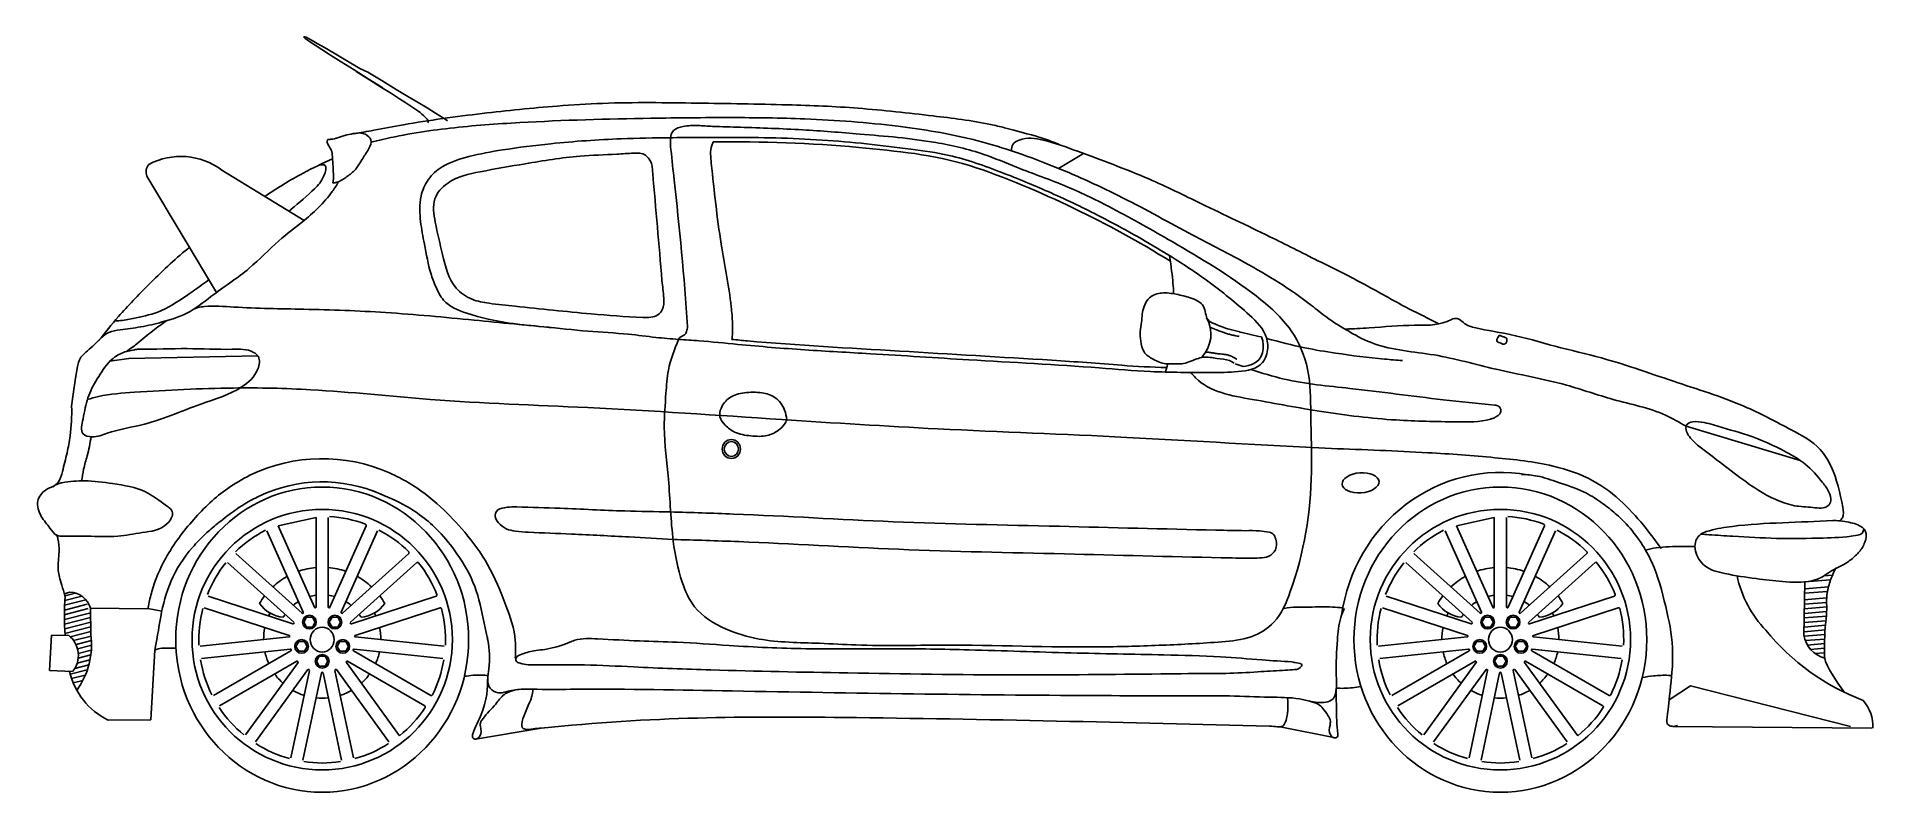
# Model space of a CAD drawing. Header units: metres. Extents: x -0.59 to 3.21, y 0 to 1.57.
import ezdxf

# ---------------------------------------------------------------- set-up
doc = ezdxf.new("R2010")
doc.units = ezdxf.units.M
doc.layers.add('ceco.net 87 peugeot 206', color=7, linetype='Continuous')

msp = doc.modelspace()

# ---------------------------------------------------------------- linework, layer by layer
at = {"layer": 'ceco.net 87 peugeot 206'}
for p, q in [((-0.0375, 1.5654), (-0.038, 1.565)), ((-0.038, 1.565), (-0.038, 1.5645)), ((-0.038, 1.5645), (-0.0373, 1.5635)), ((-0.0363, 1.5652), (-0.0375, 1.5654)), ((-0.0373, 1.5635), (-0.0352, 1.5617)), ((-0.0335, 1.5642), (-0.0363, 1.5652)), ((-0.0352, 1.5617), (-0.0311, 1.5587)), ((-0.0287, 1.5618), (-0.0335, 1.5642)), ((-0.0211, 1.5578), (-0.0287, 1.5618)), ((-0.0311, 1.5587), (-0.0245, 1.5542)), ((-0.0245, 1.5542), (-0.0146, 1.5477)), ((-0.0101, 1.5517), (-0.0211, 1.5578)), ((-0.0146, 1.5477), (-0.001, 1.5389)), ((0.0049, 1.5431), (-0.0101, 1.5517)), ((-0.001, 1.5389), (0.0169, 1.5275)), ((0.0246, 1.5315), (0.0049, 1.5431)), ((0.0169, 1.5275), (0.0396, 1.5132)), ((0.0493, 1.5168), (0.0246, 1.5315)), ((0.0396, 1.5132), (0.066, 1.4966)), ((0.078, 1.4996), (0.0493, 1.5168)), ((0.066, 1.4966), (0.095, 1.4784)), ((0.1255, 1.4593), (0.0704, 1.4935)), ((0.0704, 1.4935), (0.0704, 1.4935)), ((0.0704, 1.4935), (0.0983, 1.476)), ((0.0943, 1.4921), (0.078, 1.4996)), ((0.1255, 1.4732), (0.0943, 1.4921)), ((0.0943, 1.4921), (0.0943, 1.4921)), ((0.0943, 1.4921), (0.0943, 1.4921)), ((0.0943, 1.4921), (0.0943, 1.4921)), ((0.095, 1.4784), (0.1255, 1.4593)), ((0.0983, 1.476), (0.123, 1.4605)), ((0.123, 1.4605), (0.1435, 1.4475)), ((0.1536, 1.4563), (0.1255, 1.4732)), ((0.1435, 1.4475), (0.1602, 1.4369)), ((0.1777, 1.4417), (0.1536, 1.4563)), ((0.1602, 1.4369), (0.1735, 1.4284)), ((0.1735, 1.4284), (0.1839, 1.4216)), ((0.1986, 1.4292), (0.1777, 1.4417)), ((0.1839, 1.4216), (0.1919, 1.4162)), ((0.1919, 1.4162), (0.198, 1.4119)), ((0.198, 1.4119), (0.2028, 1.4083)), ((0.2173, 1.4178), (0.1986, 1.4292)), ((0.2349, 1.4069), (0.2173, 1.4178)), ((0.2028, 1.4083), (0.2067, 1.4052)), ((0.2067, 1.4052), (0.2101, 1.4023)), ((0.2101, 1.4023), (0.213, 1.3996)), ((0.213, 1.3996), (0.2155, 1.397)), ((0.2155, 1.397), (0.2175, 1.3946)), ((0.2175, 1.3946), (0.2189, 1.3924)), ((0.2189, 1.3924), (0.2197, 1.3904)), ((0.2199, 1.3887), (0.2193, 1.3872)), ((0.2197, 1.3904), (0.2199, 1.3887)), ((0.2525, 1.3958), (0.2349, 1.4069)), ((0.2595, 1.3913), (0.2525, 1.3958)), ((1.5263, 1.2926), (1.5781, 1.3235)), ((-0.2192, 1.0354), (-0.3633, 1.2767)), ((-0.0375, 1.1846), (-0.208, 1.2892)), ((-0.4004, 0.8988), (-0.4399, 0.8929)), ((-0.1336, 0.9045), (-0.4004, 0.8988)), ((2.8269, 0.7582), (3.0636, 0.6875)), ((-0.0391, 0.3729), (-0.1144, 0.5419)), ((-0.0127, 0.569), (-0.0912, 0.5523)), ((-0.016, 0.3833), (-0.0912, 0.5523)), ((-0.0127, 0.3839), (-0.0127, 0.569)), ((0.0127, 0.3839), (0.0127, 0.569)), ((0.016, 0.3833), (0.0912, 0.5523)), ((0.0391, 0.3729), (0.1144, 0.5419)), ((2.4029, 0.3729), (2.3276, 0.5419)), ((2.3508, 0.5523), (2.4293, 0.569)), ((2.4261, 0.3833), (2.3508, 0.5523)), ((2.4293, 0.3839), (2.4293, 0.569)), ((2.4547, 0.3839), (2.4547, 0.569)), ((2.458, 0.3833), (2.5332, 0.5523)), ((2.4812, 0.3729), (2.5564, 0.5419)), ((-0.0588, 0.3521), (-0.1963, 0.4759)), ((-0.0418, 0.371), (-0.1793, 0.4948)), ((0.0418, 0.371), (0.1793, 0.4948)), ((0.0588, 0.3521), (0.1963, 0.4759)), ((2.3832, 0.3521), (2.2457, 0.4759)), ((2.4002, 0.371), (2.2627, 0.4948)), ((2.4839, 0.371), (2.6213, 0.4948)), ((2.5008, 0.3521), (2.6383, 0.4759)), ((3.0733, 0.4358), (3.0712, 0.3254)), ((3.122, 0.4258), (3.0729, 0.4217)), ((3.1265, 0.4402), (3.0733, 0.4358)), ((3.1304, 0.45), (3.1127, 0.4485)), ((-0.5229, 0.4144), (-0.5345, 0.4112)), ((-0.5344, 0.3775), (-0.4873, 0.3896)), ((-0.5341, 0.3873), (-0.4897, 0.3987)), ((-0.5337, 0.3972), (-0.4981, 0.4063)), ((-0.5333, 0.407), (-0.5114, 0.4126)), ((-0.3615, 0.3803), (-0.4803, 0.3814)), ((-0.4793, 0.3272), (-0.4803, 0.3814)), ((-0.3613, 0.381), (-0.3323, 0.3749)), ((-0.0683, 0.3251), (-0.2443, 0.3822)), ((-0.0605, 0.3492), (-0.2365, 0.4064)), ((0.0605, 0.3492), (0.2365, 0.4064)), ((0.0683, 0.3251), (0.2443, 0.3822)), ((2.3737, 0.3251), (2.1977, 0.3822)), ((2.3815, 0.3492), (2.2056, 0.4064)), ((2.5025, 0.3492), (2.6785, 0.4064)), ((2.5103, 0.3251), (2.6863, 0.3822)), ((3.119, 0.384), (3.0713, 0.3801)), ((3.1183, 0.3934), (3.0716, 0.3895)), ((3.1183, 0.4029), (3.0719, 0.399)), ((3.1199, 0.4161), (3.0724, 0.4122)), ((-0.5345, 0.3678), (-0.485, 0.3805)), ((-0.5344, 0.358), (-0.4826, 0.3714)), ((-0.5341, 0.3484), (-0.4803, 0.3622)), ((-0.5337, 0.3388), (-0.4797, 0.3526)), ((-0.5331, 0.3292), (-0.4796, 0.3429)), ((-0.1109, 0.3656), (-0.108, 0.3713)), ((-0.0383, 0.3525), (-0.0324, 0.3629)), ((-0.0324, 0.3422), (-0.0383, 0.3525)), ((-0.0324, 0.3629), (-0.0204, 0.3629)), ((-0.0204, 0.3629), (-0.0144, 0.3525)), ((-0.0144, 0.3525), (-0.0204, 0.3422)), ((0.0144, 0.3525), (0.0204, 0.3629)), ((0.0204, 0.3422), (0.0144, 0.3525)), ((0.0204, 0.3629), (0.0324, 0.3629)), ((0.0324, 0.3629), (0.0383, 0.3525)), ((0.0383, 0.3525), (0.0324, 0.3422)), ((2.3311, 0.3656), (2.334, 0.3713)), ((2.4037, 0.3525), (2.4096, 0.3629)), ((2.4096, 0.3422), (2.4037, 0.3525)), ((2.4096, 0.3629), (2.4216, 0.3629)), ((2.4216, 0.3629), (2.4276, 0.3525)), ((2.4276, 0.3525), (2.4216, 0.3422)), ((2.4565, 0.3525), (2.4624, 0.3629)), ((2.4624, 0.3422), (2.4565, 0.3525)), ((2.4624, 0.3629), (2.4744, 0.3629)), ((2.4744, 0.3629), (2.4804, 0.3525)), ((2.4804, 0.3525), (2.4744, 0.3422)), ((3.116, 0.3459), (3.0716, 0.3422)), ((3.1168, 0.3555), (3.0717, 0.3517)), ((3.1176, 0.365), (3.0719, 0.3612)), ((3.1182, 0.3745), (3.0721, 0.3707)), ((-0.5652, 0.2526), (-0.561, 0.3257)), ((-0.561, 0.3257), (-0.5254, 0.3251)), ((-0.5221, 0.3223), (-0.4794, 0.3333)), ((-0.5151, 0.3143), (-0.4789, 0.3237)), ((-0.5102, 0.3059), (-0.4782, 0.3141)), ((-0.507, 0.297), (-0.4774, 0.3046)), ((-0.0687, 0.3218), (-0.2527, 0.3024)), ((-0.0547, 0.3023), (-0.0487, 0.3127)), ((-0.0487, 0.3127), (-0.0367, 0.3127)), ((-0.0367, 0.3127), (-0.0308, 0.3023)), ((-0.0204, 0.3422), (-0.0324, 0.3422)), ((0.0324, 0.3422), (0.0204, 0.3422)), ((0.0308, 0.3023), (0.0367, 0.3127)), ((0.0367, 0.3127), (0.0487, 0.3127)), ((0.0487, 0.3127), (0.0547, 0.3023)), ((0.0687, 0.3218), (0.2527, 0.3024)), ((2.3733, 0.3218), (2.1893, 0.3024)), ((2.3873, 0.3023), (2.3933, 0.3127)), ((2.3933, 0.3127), (2.4053, 0.3127)), ((2.4053, 0.3127), (2.4113, 0.3023)), ((2.4216, 0.3422), (2.4096, 0.3422)), ((2.4744, 0.3422), (2.4624, 0.3422)), ((2.4728, 0.3023), (2.4787, 0.3127)), ((2.4787, 0.3127), (2.4907, 0.3127)), ((2.4907, 0.3127), (2.4967, 0.3023)), ((2.5107, 0.3218), (2.6947, 0.3024)), ((3.1155, 0.3364), (3.0711, 0.3327)), ((3.115, 0.3269), (3.0716, 0.3233)), ((3.1145, 0.3174), (3.0741, 0.3141)), ((3.114, 0.3079), (3.0783, 0.305)), ((-0.5078, 0.2676), (-0.4813, 0.2744)), ((-0.5056, 0.2778), (-0.4796, 0.2845)), ((-0.5055, 0.2876), (-0.4785, 0.2946)), ((-0.3467, 0.2944), (-0.3551, 0.1504)), ((-0.066, 0.2965), (-0.25, 0.2772)), ((-0.065, 0.2933), (-0.2252, 0.2008)), ((-0.0523, 0.2714), (-0.2125, 0.1788)), ((-0.0501, 0.2689), (-0.1588, 0.1192)), ((-0.0487, 0.292), (-0.0547, 0.3023)), ((-0.0367, 0.292), (-0.0487, 0.292)), ((-0.0308, 0.3023), (-0.0367, 0.292)), ((-0.012, 0.2713), (-0.006, 0.2817)), ((-0.006, 0.261), (-0.012, 0.2713)), ((-0.006, 0.2817), (0.006, 0.2817)), ((0.006, 0.2817), (0.012, 0.2713)), ((0.012, 0.2713), (0.006, 0.261)), ((0.0367, 0.292), (0.0308, 0.3023)), ((0.0487, 0.292), (0.0367, 0.292)), ((0.0547, 0.3023), (0.0487, 0.292)), ((0.0501, 0.2689), (0.1603, 0.1171)), ((0.0523, 0.2714), (0.2125, 0.1788)), ((0.065, 0.2933), (0.2252, 0.2008)), ((0.066, 0.2965), (0.25, 0.2772)), ((2.376, 0.2965), (2.192, 0.2772)), ((2.377, 0.2933), (2.2168, 0.2008)), ((2.3897, 0.2714), (2.2295, 0.1788)), ((2.3919, 0.2689), (2.2832, 0.1192)), ((2.3933, 0.292), (2.3873, 0.3023)), ((2.4053, 0.292), (2.3933, 0.292)), ((2.4113, 0.3023), (2.4053, 0.292)), ((2.4301, 0.2713), (2.436, 0.2817)), ((2.436, 0.261), (2.4301, 0.2713)), ((2.436, 0.2817), (2.448, 0.2817)), ((2.448, 0.2817), (2.454, 0.2713)), ((2.454, 0.2713), (2.448, 0.261)), ((2.4787, 0.292), (2.4728, 0.3023)), ((2.4907, 0.292), (2.4787, 0.292)), ((2.4967, 0.3023), (2.4907, 0.292)), ((2.4921, 0.2689), (2.6023, 0.1171)), ((2.4943, 0.2714), (2.6546, 0.1788)), ((2.507, 0.2933), (2.6672, 0.2008)), ((2.508, 0.2965), (2.692, 0.2772)), ((3.1135, 0.2985), (3.0847, 0.2961)), ((3.1131, 0.289), (3.0942, 0.2874)), ((-0.5172, 0.25), (-0.5652, 0.2526)), ((-0.5221, 0.2444), (-0.4869, 0.2535)), ((-0.5193, 0.2354), (-0.491, 0.2427)), ((-0.516, 0.2265), (-0.4962, 0.2316)), ((-0.5127, 0.2566), (-0.4837, 0.264)), ((-0.0295, 0.254), (-0.1383, 0.1043)), ((-0.0265, 0.2526), (-0.065, 0.0716)), ((-0.0017, 0.2473), (-0.0401, 0.0663)), ((0.006, 0.261), (-0.006, 0.261)), ((0.0017, 0.2473), (0.0401, 0.0663)), ((0.0265, 0.2526), (0.065, 0.0716)), ((0.0295, 0.254), (0.1383, 0.1043)), ((2.4125, 0.254), (2.3037, 0.1043)), ((2.4155, 0.2526), (2.377, 0.0716)), ((2.4403, 0.2473), (2.4019, 0.0663)), ((2.448, 0.261), (2.436, 0.261)), ((2.4437, 0.2473), (2.4821, 0.0663)), ((2.4685, 0.2526), (2.507, 0.0716)), ((2.4716, 0.254), (2.5803, 0.1043)), ((2.836, 0.2202), (2.7918, 0.1914)), ((3.1675, 0.1365), (2.836, 0.2202)), ((-0.3551, 0.1504), (-0.4435, 0.1496)), ((0.3175, 0.1099), (0.454, 0.1325)), ((1.9858, 0.1355), (2.1001, 0.1125)), ((2.7995, 0.1365), (3.2122, 0.1328))]:
    msp.add_line(p, q, dxfattribs=at)
for centre, radius in [((0, 0.3162), 0.2698), ((2.442, 0.3162), 0.2698), ((-0.0264, 0.3525), 0.0142), ((0.0264, 0.3525), 0.0142), ((2.4156, 0.3525), 0.0142), ((2.4684, 0.3525), 0.0142), ((-0.0427, 0.3023), 0.0142), ((0.0427, 0.3023), 0.0142), ((2.3993, 0.3023), 0.0142), ((2.4847, 0.3023), 0.0142), ((0, 0.2713), 0.0142), ((2.442, 0.2713), 0.0142)]:
    msp.add_circle(centre, radius, dxfattribs=at)
for centre, radius, start, end in [((-0.3405, 1.2854), 0.0244, 140.9773, 200.9586), ((-0.2928, 1.1758), 0.1416, 53.2021, 118.0838), ((1.7701, 0.9493), 0.0719, 317.9598, 28.7335), ((0, 0.3162), 0.2556, 69.4204, 86.5796), ((2.442, 0.3162), 0.2556, 69.4204, 86.5796), ((0, 0.3162), 0.2556, 117.4204, 134.5796), ((0.089, 0.5533), 0.00241, 336, 69.4204), ((0, 0.3162), 0.2556, 45.4204, 62.5796), ((2.442, 0.3162), 0.2556, 117.4204, 134.5796), ((2.531, 0.5533), 0.00241, 336, 69.4204), ((2.442, 0.3162), 0.2556, 45.4204, 62.5796), ((0.1777, 0.4966), 0.00241, 312, 45.4204), ((2.6197, 0.4966), 0.00241, 312, 45.4204), ((0, 0.3162), 0.2556, 141.4204, 158.5796), ((0, 0.3162), 0.1498, 94.8596, 109.1404), ((0, 0.3162), 0.1498, 70.8596, 85.1404), ((0.1979, 0.4741), 0.00241, 38.5796, 132), ((0, 0.3162), 0.2556, 21.4204, 38.5796), ((2.442, 0.3162), 0.2556, 141.4204, 158.5796), ((2.442, 0.3162), 0.1498, 94.8596, 109.1404), ((2.442, 0.3162), 0.1498, 70.8596, 85.1404), ((2.6399, 0.4741), 0.00241, 38.5796, 132), ((2.442, 0.3162), 0.2556, 21.4204, 38.5796), ((0, 0.3162), 0.1498, 118.8596, 133.1404), ((0, 0.3162), 0.1498, 46.8596, 61.1404), ((2.442, 0.3162), 0.1498, 118.8596, 133.1404), ((2.442, 0.3162), 0.1498, 46.8596, 61.1404), ((3.1587, 0.4959), 0.231, 191.857, 223.9441), ((0.0015, 0.3681), 0.5359, 175.9172, 184.5602), ((-0.5241, 0.3688), 0.0456, 16.1225, 88.5139), ((0, 0.3162), 0.1498, 142.8596, 150), ((-0.075, 0.4292), 0.0667, 214.8058, 265.1942), ((0, 0.3162), 0.093, 121.8421, 130.1579), ((0, 0.3162), 0.093, 97.8421, 106.1579), ((-0.0144, 0.3839), 0.0017, 204, 0), ((0, 0.3162), 0.093, 73.8421, 82.1579), ((0.0144, 0.3839), 0.0017, 180, 336), ((0, 0.3162), 0.093, 49.8421, 58.1579), ((0.075, 0.4292), 0.0667, 274.8058, 325.1942), ((0, 0.3162), 0.1498, 30, 37.1404), ((0.2357, 0.4087), 0.00241, 288, 21.4204), ((0.245, 0.38), 0.00241, 14.5796, 108), ((2.442, 0.3162), 0.1498, 142.8596, 150), ((2.367, 0.4292), 0.0667, 214.8058, 265.1942), ((2.442, 0.3162), 0.093, 121.8421, 130.1579), ((2.442, 0.3162), 0.093, 97.8421, 106.1579), ((2.4276, 0.3839), 0.0017, 204, 0), ((2.442, 0.3162), 0.093, 73.8421, 82.1579), ((2.4564, 0.3839), 0.0017, 180, 336), ((2.442, 0.3162), 0.093, 49.8421, 58.1579), ((2.517, 0.4292), 0.0667, 274.8058, 325.1942), ((2.442, 0.3162), 0.1498, 30, 37.1404), ((2.6777, 0.4087), 0.00241, 288, 21.4204), ((2.6871, 0.38), 0.00241, 14.5796, 108), ((0, 0.3162), 0.2556, 165.4204, 182.5796), ((0, 0.3162), 0.1214, 152.9962, 156), ((0, 0.3162), 0.093, 145.8421, 150), ((-0.06, 0.3508), 0.0017, 252, 48), ((-0.0407, 0.3722), 0.0017, 228, 24), ((0.0407, 0.3722), 0.0017, 156, 312), ((0.06, 0.3508), 0.0017, 132, 288), ((0, 0.3162), 0.093, 30, 34.1579), ((0, 0.3162), 0.1214, 24, 27.0038), ((0, 0.3162), 0.2556, 357.4204, 14.5796), ((2.442, 0.3162), 0.2556, 165.4204, 182.5796), ((2.442, 0.3162), 0.1214, 152.9962, 156), ((2.442, 0.3162), 0.093, 145.8421, 150), ((2.382, 0.3508), 0.0017, 252, 48), ((2.4013, 0.3722), 0.0017, 228, 24), ((2.4827, 0.3722), 0.0017, 156, 312), ((2.502, 0.3508), 0.0017, 132, 288), ((2.442, 0.3162), 0.093, 30, 34.1579), ((2.442, 0.3162), 0.1214, 24, 27.0038), ((2.442, 0.3162), 0.2556, 357.4204, 14.5796), ((-0.5583, 0.2835), 0.053, 320.807, 51.618), ((-0.6435, 0.3069), 0.1655, 324.6416, 7.0402), ((0, 0.3162), 0.1214, 168, 180), ((-0.0689, 0.3235), 0.0017, 276, 72), ((0.0689, 0.3235), 0.0017, 108, 264), ((0, 0.3162), 0.1214, 0, 12), ((2.442, 0.3162), 0.1214, 168, 180), ((2.3731, 0.3235), 0.0017, 276, 72), ((2.5109, 0.3235), 0.0017, 108, 264), ((2.442, 0.3162), 0.1214, 0, 12), ((3.1276, 0.3336), 0.057, 188.2131, 257.0232), ((0, 0.3162), 0.2556, 189.4204, 206.5796), ((0, 0.3162), 0.1214, 192, 204), ((-0.0659, 0.2948), 0.0017, 300, 96), ((-0.0515, 0.2699), 0.0017, 324, 120), ((0.0515, 0.2699), 0.0017, 60, 216), ((0.0659, 0.2948), 0.0017, 84, 240), ((0, 0.3162), 0.1214, 336, 348), ((0, 0.3162), 0.2556, 333.4204, 350.5796), ((2.442, 0.3162), 0.2556, 189.4204, 206.5796), ((2.442, 0.3162), 0.1214, 192, 204), ((2.3762, 0.2948), 0.0017, 300, 96), ((2.3906, 0.2699), 0.0017, 324, 120), ((2.4935, 0.2699), 0.0017, 60, 216), ((2.5079, 0.2948), 0.0017, 84, 240), ((2.442, 0.3162), 0.1214, 336, 348), ((2.442, 0.3162), 0.2556, 333.4204, 350.5796), ((-0.3786, 0.2833), 0.1486, 192.7746, 244.108), ((0, 0.3162), 0.1214, 216, 228), ((-0.0282, 0.253), 0.0017, 348, 144), ((0, 0.247), 0.0017, 12, 168), ((0.0282, 0.253), 0.0017, 36, 192), ((0, 0.3162), 0.1214, 312, 324), ((2.442, 0.3162), 0.1214, 216, 228), ((2.4138, 0.253), 0.0017, 348, 144), ((2.442, 0.247), 0.0017, 12, 168), ((2.4702, 0.253), 0.0017, 36, 192), ((2.442, 0.3162), 0.1214, 312, 324), ((0, 0.3162), 0.1214, 240, 252), ((0, 0.3162), 0.1214, 264, 276), ((0, 0.3162), 0.1214, 288, 300), ((0.2264, 0.2029), 0.00241, 240, 333.4204), ((2.442, 0.3162), 0.1214, 240, 252), ((2.442, 0.3162), 0.1214, 264, 276), ((2.442, 0.3162), 0.1214, 288, 300), ((2.6685, 0.2029), 0.00241, 240, 333.4204), ((0, 0.3162), 0.2556, 213.4204, 230.5796), ((0, 0.3162), 0.2556, 308.8462, 326.5796), ((0.2113, 0.1768), 0.00241, 326.5796, 60), ((0.2113, 0.1768), 0.00241, 326.5796, 60), ((2.442, 0.3162), 0.2556, 213.4204, 230.5796), ((2.442, 0.3162), 0.2556, 308.8462, 326.5796), ((2.6533, 0.1768), 0.00241, 326.5796, 60), ((2.6533, 0.1768), 0.00241, 326.5796, 60), ((0, 0.3162), 0.2556, 237.4204, 254.5796), ((0, 0.3162), 0.2556, 285.4204, 302.5796), ((2.442, 0.3162), 0.2556, 237.4204, 254.5796), ((2.442, 0.3162), 0.2556, 285.4204, 302.5796), ((0, 0.3162), 0.2556, 261.4204, 278.5796), ((2.442, 0.3162), 0.2556, 261.4204, 278.5796)]:
    msp.add_arc(centre, radius, start, end, dxfattribs=at)
for centre, major_axis in [((0.8481, 0.7112), (0, 0.0197)), ((0.8481, 0.7112), (0, 0.0153)), ((0, 0.3162), (0, 0.3162)), ((2.442, 0.3162), (0, 0.3162)), ((0, 0.3162), (0, 0.0258)), ((2.442, 0.3162), (0, 0.0258))]:
    msp.add_ellipse(centre, major_axis=major_axis, ratio=0.959877, dxfattribs=at)
for centre, major_axis, start_param, end_param in [((0, 0.3162), (0, 0.3749), 5.884099, 6.713037), ((0, 0.3162), (0, 0.327), 5.884099, 6.713037), ((2.442, 0.3162), (0, 0.3466), 6.112815, 7.708258)]:
    msp.add_ellipse(centre, major_axis=major_axis, ratio=0.959877, start_param=start_param, end_param=end_param, dxfattribs=at)
at = {"layer": 'ceco.net 87 peugeot 206', "extrusion": (0, 0, -1)}
for centre, major_axis, ratio, start_param, end_param in [((2.1522, 0.6411), (0.0382, 0.0029), 0.542482, 0.0043681947249943, 6.28755350190458), ((3.4094, 0.7014), (0.3259, 0.4518), 0.923302, 2.897776, 3.38541), ((3.0965, 0.1238), (0.113, 0.0397), 0.824774, -0.313864, 0.313864)]:
    msp.add_ellipse(centre, major_axis=major_axis, ratio=ratio, start_param=start_param, end_param=end_param, dxfattribs=at)
at = {"layer": 'ceco.net 87 peugeot 206'}
for points, knots in [([(0.0656, 1.3642), (0.0793, 1.3666), (0.1136, 1.3726), (0.2018, 1.3897), (0.3286, 1.4069), (0.4665, 1.4208), (0.6151, 1.4303), (0.7745, 1.4278), (0.9511, 1.4254), (1.1143, 1.4189), (1.2543, 1.4026), (1.3559, 1.3909), (1.4046, 1.3792), (1.4142, 1.3768)], [0, 0, 0, 0, 0.03388, 0.084444, 0.218048, 0.344664, 0.42105, 0.579932, 0.731759, 0.850568, 0.976761, 1.074341, 1.098331, 1.098331, 1.098331, 1.098331]), ([(2.1236, 0.9576), (2.0911, 0.9752), (2.0295, 1.0289), (1.9222, 1.094), (1.7854, 1.1636), (1.6551, 1.2363), (1.5317, 1.2919), (1.4309, 1.3293), (1.3252, 1.3607), (1.182, 1.3836), (1.0137, 1.3967), (0.8427, 1.3983), (0.6457, 1.3966), (0.4518, 1.3912), (0.266, 1.378), (0.1631, 1.362), (0.1093, 1.349), (0.1013, 1.347)], [0, 0, 0, 0, 0.06274, 0.195085, 0.300258, 0.432964, 0.554203, 0.6265, 0.693156, 0.820888, 0.977767, 1.103117, 1.236477, 1.456752, 1.574411, 1.689139, 1.708898, 1.708898, 1.708898, 1.708898]), ([(0.7387, 0.9384), (0.7302, 0.9174), (0.7159, 0.8814), (0.7122, 0.8191), (0.706, 0.7438), (0.7205, 0.6418), (0.7229, 0.5337), (0.7408, 0.4444), (0.7711, 0.3738), (0.8337, 0.3361), (0.9221, 0.3099), (1.0145, 0.3104), (1.1408, 0.3023), (1.3361, 0.3077), (1.5478, 0.2982), (1.7409, 0.3043), (1.8442, 0.3095), (1.9241, 0.3173), (1.9812, 0.3513), (2.0315, 0.4725), (2.0553, 0.6199), (2.0481, 0.7748), (2.049, 0.8756), (2.0106, 0.9655), (1.9094, 1.0538), (1.7807, 1.1305), (1.6494, 1.2049), (1.5423, 1.2578), (1.4513, 1.2891), (1.3628, 1.3272), (1.2537, 1.3522), (1.1273, 1.3627), (0.9923, 1.3737), (0.8904, 1.3771), (0.8283, 1.379), (0.8091, 1.3796)], [0.001641, 0.001641, 0.001641, 0.001641, 0.05437, 0.091598, 0.14648, 0.230352, 0.330725, 0.39821, 0.442961, 0.506097, 0.56469, 0.666423, 0.728208, 0.872874, 1.14036, 1.24327, 1.342181, 1.392241, 1.43716, 1.493607, 1.690089, 1.783283, 1.855582, 1.923075, 2.004533, 2.170821, 2.284321, 2.367672, 2.458367, 2.516957, 2.600128, 2.728425, 2.825072, 2.929399, 2.976055, 2.976055, 2.976055, 2.976055]), ([(0.8091, 1.3796), (0.7989, 1.3803), (0.7785, 1.3817), (0.7517, 1.3815), (0.719, 1.3716), (0.7238, 1.3206), (0.7379, 1.1946), (0.7506, 1.0672), (0.7572, 0.9652)], [0, 0, 0, 0, 0.0247277, 0.0494555, 0.0672845, 0.0977116, 0.1473482, 0.3840714, 0.3840714, 0.3840714, 0.3840714]), ([(1.4142, 1.3768), (1.4705, 1.3621), (1.4933, 1.3559), (1.5153, 1.3471), (1.5267, 1.3426)], [1.13606968, 1.13606968, 1.13606968, 1.13606968, 1.1637912, 1.19332612, 1.19332612, 1.19332612, 1.19332612]), ([(0.0321, 1.3559), (0.0278, 1.3546), (0.0213, 1.3527), (0.0072, 1.3528), (0.0135, 1.3388), (0.02, 1.3301), (0.0217, 1.3144), (0.0223, 1.2982), (0.0233, 1.2803), (0.0239, 1.2683), (0.0221, 1.2623)], [0, 0, 0, 0, 0.01161723, 0.01742583, 0.02725678, 0.0350271, 0.04587826, 0.06201616, 0.07328065, 0.0882351, 0.0882351, 0.0882351, 0.0882351]), ([(0.0299, 1.3552), (0.0408, 1.3592), (0.0604, 1.3649), (0.0871, 1.3676), (0.1049, 1.3518), (0.0961, 1.3309), (0.0827, 1.3124), (0.0701, 1.2884), (0.0496, 1.2745), (0.0348, 1.2638), (0.025, 1.2626), (0.0221, 1.2623)], [0, 0, 0, 0, 0.0292874, 0.0498246, 0.0627071, 0.0767857, 0.095733, 0.1194233, 0.138101, 0.1548845, 0.1619796, 0.1619796, 0.1619796, 0.1619796]), ([(0.722, 1.3561), (0.688, 1.3557), (0.6052, 1.3546), (0.4891, 1.3463), (0.3832, 1.3331), (0.3075, 1.3194), (0.2532, 1.3022), (0.2188, 1.273), (0.2003, 1.2298), (0.2029, 1.1825), (0.2123, 1.1337), (0.2225, 1.0787), (0.2345, 1.0494), (0.2533, 1.0096), (0.3125, 0.9867), (0.3809, 0.9712), (0.466, 0.9642), (0.5481, 0.9546), (0.626, 0.9508), (0.6884, 0.9424), (0.7231, 0.9395), (0.7387, 0.9382)], [0, 0, 0, 0, 0.082607, 0.201194, 0.283026, 0.34105, 0.389878, 0.421775, 0.449559, 0.490237, 0.528159, 0.575076, 0.603434, 0.627668, 0.671191, 0.744163, 0.802628, 0.877157, 0.945523, 0.991917, 1.029985, 1.029985, 1.029985, 1.029985]), ([(0.71, 1.356), (0.7546, 1.3565), (0.8634, 1.3577), (1.0339, 1.3543), (1.1855, 1.3376), (1.3112, 1.3201), (1.4055, 1.2861), (1.5079, 1.2441), (1.6185, 1.1915), (1.7272, 1.131), (1.8319, 1.0641), (1.9031, 1.0065), (1.9538, 0.96), (1.9626, 0.9195), (1.9492, 0.8788), (1.8957, 0.8698), (1.8199, 0.8698), (1.7224, 0.8697), (1.5563, 0.8843), (1.3624, 0.8941), (1.1591, 0.9076), (0.9994, 0.9161), (0.8809, 0.9257), (0.7938, 0.9347), (0.7527, 0.9375), (0.7387, 0.9384)], [0, 0, 0, 0, 0.10843, 0.264559, 0.414046, 0.479029, 0.57221, 0.655351, 0.746715, 0.867409, 0.955203, 1.043569, 1.090058, 1.11235, 1.137253, 1.180615, 1.227312, 1.327965, 1.414218, 1.633397, 1.799241, 1.909534, 2.022184, 2.088078, 2.122232, 2.122232, 2.122232, 2.122232]), ([(0.8105, 1.3477), (0.8093, 1.3451), (0.8035, 1.3315), (0.8114, 1.2564), (0.8225, 1.1487), (0.8452, 1.0382), (0.8506, 0.9762), (0.8509, 0.9535), (0.8497, 0.9425), (0.8493, 0.9382)], [0.0020031, 0.0020031, 0.0020031, 0.0020031, 0.008562, 0.0366865, 0.1680277, 0.2704138, 0.2974854, 0.3132225, 0.3233229, 0.3233229, 0.3233229, 0.3233229]), ([(0.8105, 1.3477), (0.9113, 1.3479), (1.0119, 1.3458), (1.1895, 1.3283), (1.2675, 1.3219), (1.4152, 1.2751), (1.4876, 1.2436), (1.6267, 1.177), (1.6934, 1.1406), (1.758, 1.1002)], [0.0814335, 0.0814335, 0.0814335, 0.0814335, 0.3266915, 0.3266915, 0.5165101, 0.5165101, 0.7063287, 0.7063287, 0.8899649, 0.8899649, 0.8899649, 0.8899649]), ([(1.4285, 1.329), (1.4287, 1.3339), (1.4298, 1.3442), (1.4557, 1.3582), (1.5033, 1.3515), (1.5914, 1.3182), (1.7026, 1.2781), (1.8332, 1.2137), (1.9505, 1.1583), (2.0671, 1.0997), (2.166, 1.0507), (2.2402, 1.007), (2.2883, 0.984), (2.307, 0.9743), (2.3143, 0.9704)], [0.0029383, 0.0029383, 0.0029383, 0.0029383, 0.0135032, 0.0265755, 0.0664685, 0.127257, 0.2550065, 0.3518371, 0.4783793, 0.5681223, 0.6664998, 0.744351, 0.775166, 0.7951163, 0.7951163, 0.7951163, 0.7951163]), ([(0.0216, 1.3123), (0.0011, 1.303), (-0.0476, 1.2806), (-0.093, 1.2518), (-0.1191, 1.2347)], [0.0047857, 0.0047857, 0.0047857, 0.0047857, 0.059248, 0.1340569, 0.1340569, 0.1340569, 0.1340569]), ([(-0.007, 1.2998), (-0.0018, 1.3003), (0.0116, 1.3016), (0.0027, 1.2696), (-0.0214, 1.2435), (-0.0491, 1.2206), (-0.0673, 1.2052), (-0.0689, 1.2038)], [0, 0, 0, 0, 0.0105039, 0.0271535, 0.0533067, 0.1046636, 0.1096405, 0.1096405, 0.1096405, 0.1096405]), ([(0.7043, 1.0605), (0.7057, 1.0479), (0.7082, 1.0298), (0.7085, 1.0017), (0.692, 0.983), (0.6371, 0.9845), (0.5419, 0.992), (0.4342, 1.0035), (0.3519, 1.0116), (0.3089, 1.0193), (0.2648, 1.0486), (0.2499, 1.1134), (0.2353, 1.1729), (0.2261, 1.2295), (0.2663, 1.2733), (0.3355, 1.2875), (0.4273, 1.3035), (0.5214, 1.319), (0.5974, 1.3209), (0.6414, 1.3243), (0.6671, 1.3249), (0.6812, 1.3078), (0.6846, 1.3012), (0.685, 1.2847), (0.685, 1.2827)], [0.1664206, 0.1664206, 0.1664206, 0.1664206, 0.1972421, 0.2160763, 0.2270051, 0.2525258, 0.3396768, 0.4678605, 0.5120192, 0.5411981, 0.5734237, 0.6323949, 0.685773, 0.7231333, 0.7559992, 0.8143371, 0.8910324, 0.9836786, 1.0455338, 1.0740268, 1.0938017, 1.1029926, 1.1217405, 1.1244822, 1.1244822, 1.1244822, 1.1244822]), ([(-0.5193, 0.8), (-0.5082, 0.8898), (-0.4975, 0.9071), (-0.471, 0.9261), (-0.448, 0.954), (-0.4122, 0.9594), (-0.3751, 0.9635), (-0.3263, 0.9751), (-0.2723, 0.9926), (-0.2171, 1.0391), (-0.151, 1.0811), (-0.0963, 1.1398), (-0.0337, 1.1859), (0.0096, 1.2263), (0.03, 1.2581), (0.0344, 1.265)], [0.2026405, 0.2026405, 0.2026405, 0.2026405, 0.2192984, 0.2499382, 0.2807062, 0.3006006, 0.3350786, 0.3723935, 0.4221231, 0.4704541, 0.543135, 0.6100879, 0.6597103, 0.7297642, 0.749047, 0.749047, 0.749047, 0.749047]), ([(-0.275, 1.129), (-0.2763, 1.128), (-0.3061, 1.1043), (-0.3556, 1.0564), (-0.4175, 0.9929), (-0.4498, 0.9521), (-0.4633, 0.9351)], [0.2847058, 0.2847058, 0.2847058, 0.2847058, 0.2884711, 0.3762076, 0.4480715, 0.4995712, 0.4995712, 0.4995712, 0.4995712]), ([(1.7564, 1.1114), (1.7597, 1.0881), (1.763, 1.0642), (1.7644, 1.0402), (1.7648, 1.0332)], [0, 0, 0, 0, 0.03967992, 0.05613221, 0.05613221, 0.05613221, 0.05613221]), ([(-0.235, 1.062), (-0.2502, 1.0505), (-0.2843, 1.0262), (-0.335, 0.9931), (-0.3846, 0.9832), (-0.4143, 0.9771), (-0.4268, 0.9769), (-0.4295, 0.977)], [0.2838557, 0.2838557, 0.2838557, 0.2838557, 0.3295157, 0.3841535, 0.4273104, 0.4511192, 0.4575988, 0.4575988, 0.4575988, 0.4575988]), ([(1.6983, 0.9738), (1.699, 0.9849), (1.7003, 1.0032), (1.7144, 1.0283), (1.7413, 1.0369), (1.7703, 1.0319), (1.7996, 1.0256), (1.8268, 1.0136), (1.831, 0.9926), (1.8343, 0.9765), (1.8554, 0.9683), (1.8768, 0.9594), (1.8947, 0.9556), (1.9024, 0.9539)], [0, 0, 0, 0, 0.0316693, 0.0523733, 0.0793088, 0.1098189, 0.1394417, 0.172123, 0.1866697, 0.1995705, 0.2166966, 0.2480089, 0.2711833, 0.2711833, 0.2711833, 0.2711833]), ([(0.4798, 0.9623), (0.4248, 0.9676), (0.3087, 0.9787), (0.1364, 0.9955), (-0.03, 1.0012), (-0.1549, 1.0025), (-0.2283, 1.0086), (-0.2555, 1.005), (-0.2623, 1.0028), (-0.2645, 1.0019)], [0, 0, 0, 0, 0.1342654, 0.2833854, 0.4206668, 0.5385535, 0.5873532, 0.5989191, 0.6047132, 0.6047132, 0.6047132, 0.6047132]), ([(-0.3227, 0.9769), (-0.3322, 0.9701), (-0.3532, 0.9551), (-0.3796, 0.9322), (-0.3983, 0.9185), (-0.4057, 0.9132)], [0.00498674, 0.00498674, 0.00498674, 0.00498674, 0.03283304, 0.06684815, 0.08846244, 0.08846244, 0.08846244, 0.08846244]), ([(0.738, 0.9365), (0.7387, 0.9386), (0.7412, 0.9441), (0.7509, 0.9458), (0.7561, 0.9552), (0.7571, 0.9616), (0.7572, 0.9652)], [0.0027113, 0.0027113, 0.0027113, 0.0027113, 0.00779389, 0.01689477, 0.02326632, 0.03175006, 0.03175006, 0.03175006, 0.03175006]), ([(1.6983, 0.9738), (1.6971, 0.9675), (1.6949, 0.9546), (1.6961, 0.9338), (1.7011, 0.91), (1.7234, 0.8957), (1.7454, 0.8864), (1.7657, 0.8885), (1.7818, 0.887), (1.7973, 0.8916), (1.8115, 0.8976), (1.8309, 0.904), (1.8536, 0.8976), (1.8764, 0.8977), (1.8871, 0.8909), (1.8902, 0.8889)], [0, 0, 0, 0, 0.0184073, 0.0375167, 0.0602951, 0.0844344, 0.1118974, 0.1301367, 0.1449018, 0.1600695, 0.1776541, 0.1911366, 0.2199163, 0.2463312, 0.2572116, 0.2572116, 0.2572116, 0.2572116]), ([(1.8406, 0.9634), (1.8409, 0.9633), (1.8412, 0.9632), (1.8426, 0.9625), (1.8437, 0.9621), (1.8453, 0.9614), (1.8458, 0.9612), (1.8467, 0.9609), (1.8471, 0.9607), (1.8479, 0.9604), (1.8483, 0.9602), (1.8495, 0.9597), (1.8503, 0.9594), (1.8527, 0.9585), (1.8543, 0.9579), (1.859, 0.956), (1.8621, 0.9548), (1.8675, 0.9528), (1.8698, 0.952), (1.8736, 0.9508), (1.875, 0.9503), (1.8778, 0.9495), (1.8791, 0.9492), (1.8816, 0.9485), (1.8829, 0.9481), (1.8868, 0.9472), (1.8893, 0.9466), (1.8947, 0.9454), (1.8975, 0.9448), (1.9003, 0.9442)], [0.21111192, 0.21111192, 0.21111192, 0.21111192, 0.21181748, 0.21181748, 0.21496316, 0.21496316, 0.21646962, 0.21646962, 0.21769765, 0.21769765, 0.21892569, 0.21892569, 0.22138176, 0.22138176, 0.22629389, 0.22629389, 0.23611817, 0.23611817, 0.24321368, 0.24321368, 0.24754947, 0.24754947, 0.25135008, 0.25135008, 0.25515069, 0.25515069, 0.26275191, 0.26275191, 0.27118332, 0.27118332, 0.27118332, 0.27118332]), ([(3.1517, 0.5908), (3.1457, 0.6197), (3.137, 0.6625), (3.1009, 0.7215), (3.0353, 0.7555), (2.9402, 0.8073), (2.8052, 0.8486), (2.6741, 0.8965), (2.5559, 0.9227), (2.4701, 0.9491), (2.4056, 0.958), (2.3686, 0.9679), (2.3526, 0.9865), (2.3158, 0.9655), (2.2558, 0.9698), (2.1848, 0.9625), (2.1373, 0.9603), (2.121, 0.9596)], [0, 0, 0, 0, 0.0684593, 0.1012313, 0.1591526, 0.2412368, 0.3640021, 0.4987977, 0.5791386, 0.6574309, 0.7153668, 0.7380889, 0.7486351, 0.7680872, 0.8233096, 0.8993854, 0.939112, 0.939112, 0.939112, 0.939112]), ([(2.8269, 0.7582), (2.813, 0.7665), (2.7661, 0.7938), (2.6788, 0.81), (2.5645, 0.8515), (2.4381, 0.8722), (2.3072, 0.9108), (2.2008, 0.9163), (2.1425, 0.9459), (2.1241, 0.9575), (2.121, 0.9596)], [0.0058123, 0.0058123, 0.0058123, 0.0058123, 0.0445156, 0.1360801, 0.2181084, 0.3388695, 0.4455689, 0.549084, 0.5925664, 0.6014621, 0.6014621, 0.6014621, 0.6014621]), ([(-0.3803, 0.9179), (-0.3467, 0.9178), (-0.2817, 0.9208), (-0.2035, 0.9163), (-0.151, 0.9194), (-0.1273, 0.9007), (-0.1338, 0.8658), (-0.1767, 0.8277), (-0.2653, 0.8019), (-0.3552, 0.7615), (-0.4343, 0.7501), (-0.4713, 0.7335), (-0.5035, 0.7411), (-0.4933, 0.7806), (-0.4887, 0.817), (-0.4661, 0.8576), (-0.447, 0.8874), (-0.4245, 0.9068), (-0.4066, 0.9138), (-0.3905, 0.9161), (-0.3832, 0.9179), (-0.3803, 0.9179)], [0, 0, 0, 0, 0.1006808, 0.1939959, 0.2386173, 0.2516628, 0.2762246, 0.3248461, 0.4162559, 0.5482451, 0.6188224, 0.6515806, 0.6709907, 0.700428, 0.7432718, 0.7860694, 0.8307322, 0.8464489, 0.8728914, 0.8866173, 0.8952985, 0.8952985, 0.8952985, 0.8952985]), ([(1.7501, 0.8798), (1.7191, 0.8807), (1.688, 0.8823), (1.6091, 0.8884), (1.5609, 0.8921), (1.4073, 0.9017), (1.302, 0.9076), (1.0916, 0.9206), (0.9863, 0.9257), (0.8708, 0.9362), (0.86, 0.9372), (0.8493, 0.9382)], [1.3014433, 1.3014433, 1.3014433, 1.3014433, 1.3768429, 1.3768429, 1.4943147, 1.4943147, 1.7505419, 1.7505419, 2.0067691, 2.0067691, 2.032994, 2.032994, 2.032994, 2.032994]), ([(1.947, 0.9433), (1.9552, 0.9221), (1.9499, 0.8962), (1.9236, 0.8848), (1.9163, 0.883), (1.9086, 0.8818)], [1.09149085, 1.09149085, 1.09149085, 1.09149085, 1.15337604, 1.15337604, 1.17246805, 1.17246805, 1.17246805, 1.17246805]), ([(1.9574, 0.9403), (1.9838, 0.9333), (2.0309, 0.9209), (2.1127, 0.9075), (2.1802, 0.899), (2.2268, 0.8953), (2.2393, 0.8943)], [0.0023467, 0.0023467, 0.0023467, 0.0023467, 0.0686168, 0.1203147, 0.2034476, 0.233899, 0.233899, 0.233899, 0.233899]), ([(2.4345, 0.9355), (2.4362, 0.9322), (2.4427, 0.9315), (2.4491, 0.9273), (2.4519, 0.9294), (2.4548, 0.9307), (2.455, 0.9351), (2.456, 0.9407), (2.4499, 0.9431), (2.4453, 0.9446), (2.4389, 0.9476), (2.4375, 0.9429), (2.4356, 0.9404), (2.4349, 0.9385), (2.4344, 0.9368), (2.4343, 0.9359), (2.4345, 0.9355)], [0, 0, 0, 0, 0.01104914, 0.01733658, 0.01949992, 0.0207353, 0.02669154, 0.03018667, 0.0358441, 0.04208958, 0.04733893, 0.05191555, 0.05351608, 0.05664671, 0.05752234, 0.05879912, 0.05879912, 0.05879912, 0.05879912]), ([(1.8315, 0.9118), (1.8341, 0.9118), (1.8366, 0.9116), (1.8416, 0.911), (1.844, 0.9106), (1.8488, 0.9098), (1.851, 0.9094), (1.8539, 0.909), (1.8546, 0.9089), (1.8557, 0.9087), (1.8562, 0.9087), (1.8571, 0.9086), (1.8576, 0.9085), (1.8591, 0.9084), (1.8601, 0.9083), (1.8633, 0.908), (1.8654, 0.9078), (1.8699, 0.9072), (1.8723, 0.9069), (1.8771, 0.906), (1.8795, 0.9054), (1.8827, 0.9042), (1.8833, 0.904), (1.8844, 0.9035), (1.8849, 0.9033), (1.8859, 0.9029), (1.8863, 0.9027), (1.8877, 0.902), (1.8886, 0.9015), (1.8912, 0.9001), (1.8929, 0.899), (1.8948, 0.8978), (1.8952, 0.8975), (1.8956, 0.8973)], [0.19671608, 0.19671608, 0.19671608, 0.19671608, 0.2032446, 0.2032446, 0.21013964, 0.21013964, 0.21703467, 0.21703467, 0.21920823, 0.21920823, 0.2207704, 0.2207704, 0.22233257, 0.22233257, 0.2254569, 0.2254569, 0.23170557, 0.23170557, 0.23795424, 0.23795424, 0.24420291, 0.24420291, 0.24581613, 0.24581613, 0.24702638, 0.24702638, 0.24823663, 0.24823663, 0.25065714, 0.25065714, 0.25587433, 0.25587433, 0.25721157, 0.25721157, 0.25721157, 0.25721157]), ([(2.4306, 0.8023), (2.3947, 0.8058), (2.2944, 0.8156), (2.1493, 0.8361), (2.0146, 0.8479), (1.9477, 0.8686), (1.9251, 0.8762)], [0.0055861, 0.0055861, 0.0055861, 0.0055861, 0.0930272, 0.2504083, 0.362235, 0.4198338, 0.4198338, 0.4198338, 0.4198338]), ([(2.7751, 0.5053), (2.7649, 0.5191), (2.7407, 0.552), (2.6962, 0.6022), (2.6329, 0.6514), (2.5406, 0.682), (2.425, 0.6945), (2.2717, 0.7059), (2.017, 0.714), (1.6788, 0.7371), (1.2987, 0.7501), (0.9264, 0.7737), (0.5759, 0.7981), (0.25, 0.8081), (0.006, 0.8353), (-0.199, 0.8396), (-0.3455, 0.8318), (-0.4473, 0.8249), (-0.4792, 0.816), (-0.4869, 0.8137)], [0, 0, 0, 0, 0.040473, 0.09676, 0.159229, 0.22996, 0.328711, 0.441449, 0.603548, 0.947988, 1.26533, 1.527909, 1.854542, 2.11917, 2.320185, 2.4506, 2.616813, 2.677591, 2.697114, 2.697114, 2.697114, 2.697114]), ([(1.8004, 0.8699), (1.8036, 0.8659), (1.8346, 0.8297), (1.9377, 0.813), (2.0733, 0.7866), (2.2161, 0.7695), (2.3322, 0.7677), (2.4011, 0.7667), (2.4257, 0.7745), (2.4277, 0.7752)], [0.0062226, 0.0062226, 0.0062226, 0.0062226, 0.0181756, 0.1194494, 0.2373778, 0.3634582, 0.464687, 0.522253, 0.5274199, 0.5274199, 0.5274199, 0.5274199]), ([(-0.558, 0.6327), (-0.5537, 0.636), (-0.5434, 0.6437), (-0.537, 0.6706), (-0.5289, 0.7016), (-0.5199, 0.7468), (-0.5189, 0.7793), (-0.5193, 0.8)], [0, 0, 0, 0, 0.012544, 0.0302863, 0.0613244, 0.0889659, 0.137167, 0.137167, 0.137167, 0.137167]), ([(0.963, 0.7717), (0.962, 0.7786), (0.9589, 0.7961), (0.9413, 0.8201), (0.909, 0.8296), (0.8766, 0.8291), (0.8439, 0.8212), (0.8265, 0.7998), (0.8218, 0.7761), (0.8361, 0.759), (0.8569, 0.7424), (0.8884, 0.738), (0.9202, 0.736), (0.9439, 0.7477), (0.9578, 0.7598), (0.9616, 0.7685), (0.9628, 0.7717)], [0.0029515, 0.0029515, 0.0029515, 0.0029515, 0.019154, 0.0444826, 0.0681378, 0.0976968, 0.1236411, 0.1463362, 0.1597179, 0.175797, 0.195239, 0.223046, 0.2508018, 0.2713177, 0.2853942, 0.2934528, 0.2934528, 0.2934528, 0.2934528]), ([(2.4277, 0.7752), (2.4301, 0.7764), (2.4355, 0.7794), (2.4434, 0.785), (2.4435, 0.7945), (2.4384, 0.8008), (2.4336, 0.802), (2.4306, 0.8023)], [0.00651883, 0.00651883, 0.00651883, 0.00651883, 0.01285997, 0.02146369, 0.02772575, 0.03244476, 0.03949, 0.03949, 0.03949, 0.03949]), ([(2.8837, 0.7611), (2.9073, 0.7534), (2.9597, 0.7408), (3.0229, 0.7122), (3.0767, 0.681), (3.1043, 0.6494), (3.123, 0.6244), (3.1295, 0.6057), (3.1177, 0.5859), (3.0861, 0.5912), (3.0375, 0.5922), (2.9805, 0.6211), (2.9261, 0.6613), (2.88, 0.6972), (2.8439, 0.7232), (2.8271, 0.7456), (2.8253, 0.7633), (2.8446, 0.77), (2.8629, 0.7659), (2.8773, 0.7632), (2.8837, 0.7611)], [0, 0, 0, 0, 0.0742657, 0.160568, 0.2061963, 0.2578056, 0.2810757, 0.29908, 0.3098959, 0.341669, 0.379902, 0.4622785, 0.5217252, 0.5814805, 0.6355298, 0.6509663, 0.6639475, 0.678472, 0.7017488, 0.7218455, 0.7218455, 0.7218455, 0.7218455]), ([(-0.4789, 0.7365), (-0.4811, 0.7231), (-0.4853, 0.7007), (-0.4948, 0.6716), (-0.4973, 0.6526), (-0.499, 0.6451)], [0.00800178, 0.00800178, 0.00800178, 0.00800178, 0.03956874, 0.06127633, 0.07922496, 0.07922496, 0.07922496, 0.07922496]), ([(-0.15, 0.657), (-0.1654, 0.6484), (-0.2087, 0.6242), (-0.2686, 0.5662), (-0.3231, 0.4943), (-0.3503, 0.4306), (-0.3586, 0.3942), (-0.3611, 0.3822), (-0.3615, 0.3803)], [0, 0, 0, 0, 0.042574, 0.1189056, 0.1966371, 0.2553451, 0.2794716, 0.2839626, 0.2839626, 0.2839626, 0.2839626]), ([(0.1398, 0.6617), (0.1529, 0.6553), (0.1908, 0.6369), (0.2438, 0.5954), (0.2983, 0.5376), (0.3478, 0.4706), (0.3791, 0.3931), (0.4023, 0.3276), (0.4008, 0.2902), (0.4003, 0.2781)], [0, 0, 0, 0, 0.0432253, 0.1254681, 0.1967444, 0.2765505, 0.366429, 0.4391156, 0.4735485, 0.4735485, 0.4735485, 0.4735485]), ([(2.7987, 0.2635), (2.7989, 0.2756), (2.7996, 0.3165), (2.7847, 0.3885), (2.7649, 0.4625), (2.7337, 0.5187), (2.7066, 0.5533), (2.6776, 0.5806), (2.6483, 0.6029), (2.6111, 0.6266), (2.5651, 0.6403), (2.5229, 0.6561), (2.4967, 0.6579), (2.4858, 0.6587)], [0, 0, 0, 0, 0.0345251, 0.1178427, 0.2104224, 0.2544919, 0.303845, 0.3382645, 0.3713773, 0.4128834, 0.4681905, 0.5140037, 0.5466172, 0.5466172, 0.5466172, 0.5466172]), ([(-0.539, 0.6414), (-0.5235, 0.644), (-0.4883, 0.647), (-0.431, 0.6393), (-0.371, 0.6297), (-0.3358, 0.6025), (-0.3032, 0.5813), (-0.3275, 0.5427), (-0.3724, 0.5393), (-0.4273, 0.5275), (-0.483, 0.5314), (-0.5239, 0.53), (-0.5532, 0.5309), (-0.5658, 0.5509), (-0.584, 0.5701), (-0.595, 0.6031), (-0.5765, 0.6263), (-0.5591, 0.6328), (-0.5481, 0.639), (-0.5419, 0.6409), (-0.539, 0.6414)], [0, 0, 0, 0, 0.0469475, 0.1048112, 0.1752041, 0.2196581, 0.2451069, 0.2692429, 0.3244647, 0.3753857, 0.4383984, 0.4888086, 0.5015388, 0.5218979, 0.5514084, 0.582822, 0.609811, 0.6278586, 0.638338, 0.6471692, 0.6471692, 0.6471692, 0.6471692]), ([(-0.1308, 0.6135), (-0.1409, 0.6084), (-0.1677, 0.5947), (-0.2008, 0.5693), (-0.2328, 0.5444), (-0.2482, 0.529), (-0.2555, 0.5217)], [0, 0, 0, 0, 0.0336231, 0.0894751, 0.1228985, 0.153322, 0.153322, 0.153322, 0.153322]), ([(0.3413, 0.3245), (0.3395, 0.3331), (0.3323, 0.3673), (0.3202, 0.4276), (0.2837, 0.4909), (0.2359, 0.5508), (0.1755, 0.5965), (0.1254, 0.6163), (0.1035, 0.6249)], [0, 0, 0, 0, 0.0252615, 0.1011827, 0.1757102, 0.2347646, 0.3251789, 0.3952497, 0.3952497, 0.3952497, 0.3952497]), ([(0.7272, 0.5238), (0.6969, 0.5255), (0.6267, 0.5295), (0.527, 0.5348), (0.4483, 0.5375), (0.4033, 0.5401), (0.3808, 0.5444), (0.366, 0.5562), (0.3567, 0.5699), (0.3609, 0.5862), (0.3792, 0.5903), (0.3932, 0.5914), (0.4019, 0.5912), (0.4036, 0.5912)], [0, 0, 0, 0, 0.0910254, 0.2109563, 0.2998253, 0.326703, 0.3467086, 0.3669826, 0.3817763, 0.391583, 0.4099317, 0.4304828, 0.4357614, 0.4357614, 0.4357614, 0.4357614]), ([(0.7222, 0.5808), (0.6905, 0.5813), (0.6141, 0.5825), (0.5079, 0.5883), (0.4335, 0.5904), (0.4036, 0.5912)], [0, 0, 0, 0, 0.095246, 0.2292423, 0.3187659, 0.3187659, 0.3187659, 0.3187659]), ([(1.9136, 0.5419), (1.8932, 0.5423), (1.7647, 0.5448), (1.5214, 0.5518), (1.1878, 0.5579), (0.9195, 0.5748), (0.7656, 0.5795), (0.7222, 0.5808)], [0, 0, 0, 0, 0.0494917, 0.3125442, 0.5916729, 0.8602974, 0.9658497, 0.9658497, 0.9658497, 0.9658497]), ([(3.1517, 0.5908), (3.153, 0.5828), (3.1548, 0.5715), (3.1477, 0.5642), (3.1454, 0.5622)], [0, 0, 0, 0, 0.01720367, 0.02414117, 0.02414117, 0.02414117, 0.02414117]), ([(1.9136, 0.5419), (1.9233, 0.5421), (1.9398, 0.5423), (1.9577, 0.5396), (1.9704, 0.5372), (1.9787, 0.5237), (1.9794, 0.5027), (1.9624, 0.4865), (1.9431, 0.4855), (1.9305, 0.485), (1.9244, 0.4847)], [0, 0, 0, 0, 0.0291433, 0.0490829, 0.0548729, 0.0668073, 0.0910284, 0.1094895, 0.1291726, 0.1474641, 0.1474641, 0.1474641, 0.1474641]), ([(3.1309, 0.563), (3.0962, 0.5612), (3.0271, 0.5587), (2.9406, 0.5544), (2.8832, 0.5451), (2.8533, 0.5351), (2.8448, 0.5166), (2.8454, 0.4935), (2.8653, 0.463), (2.9143, 0.4508), (2.9684, 0.4428), (3.0285, 0.4361), (3.0761, 0.433), (3.1094, 0.4451), (3.127, 0.4592), (3.1476, 0.468), (3.1684, 0.4807), (3.1863, 0.4974), (3.1985, 0.5165), (3.2031, 0.542), (3.1846, 0.5543), (3.1623, 0.5603), (3.1445, 0.5628), (3.1319, 0.563), (3.1309, 0.563)], [0, 0, 0, 0, 0.1040784, 0.2083167, 0.2567579, 0.2825891, 0.2954973, 0.3128122, 0.3472407, 0.3920313, 0.4578042, 0.5129896, 0.5736666, 0.5983436, 0.616497, 0.6397797, 0.6650379, 0.6885389, 0.7105697, 0.7322615, 0.7527807, 0.7678583, 0.8027903, 0.8056789, 0.8056789, 0.8056789, 0.8056789]), ([(3.1954, 0.5455), (3.1948, 0.542), (3.1924, 0.5341), (3.1583, 0.5283), (3.1028, 0.5262), (3.0161, 0.5248), (2.9374, 0.5298), (2.8852, 0.5327), (2.8631, 0.5345), (2.8578, 0.5349)], [0.0045632, 0.0045632, 0.0045632, 0.0045632, 0.0122659, 0.0242228, 0.0783824, 0.1569543, 0.2302035, 0.2710356, 0.2840051, 0.2840051, 0.2840051, 0.2840051]), ([(-0.5331, 0.4062), (-0.5331, 0.4062), (-0.5364, 0.4181), (-0.5436, 0.4423), (-0.5496, 0.4628), (-0.5446, 0.4935), (-0.5455, 0.5192), (-0.5491, 0.53), (-0.55, 0.5324)], [0.0321352, 0.0321352, 0.0321352, 0.0321352, 0.0365588, 0.0491328, 0.0755023, 0.1064662, 0.1273474, 0.1333327, 0.1333327, 0.1333327, 0.1333327]), ([(-0.2555, 0.5217), (-0.2601, 0.517), (-0.283, 0.4921), (-0.3162, 0.4413), (-0.3345, 0.371), (-0.3404, 0.3271), (-0.3467, 0.2944)], [0.0852739, 0.0852739, 0.0852739, 0.0852739, 0.1008506, 0.1654958, 0.2260061, 0.2689655, 0.2689655, 0.2689655, 0.2689655]), ([(1.9244, 0.4847), (1.9041, 0.4851), (1.7755, 0.4876), (1.5322, 0.4946), (1.1987, 0.5007), (0.9284, 0.5177), (0.7726, 0.5225), (0.7272, 0.5238)], [0, 0, 0, 0, 0.0494917, 0.3125442, 0.5916729, 0.8602974, 0.9705823, 0.9705823, 0.9705823, 0.9705823]), ([(2.8454, 0.5091), (2.8367, 0.509), (2.8099, 0.509), (2.7752, 0.5092), (2.7501, 0.5036), (2.7427, 0.5018)], [0.00142918, 0.00142918, 0.00142918, 0.00142918, 0.02252544, 0.06659995, 0.08500991, 0.08500991, 0.08500991, 0.08500991]), ([(3.1373, 0.4652), (3.1328, 0.4558), (3.1247, 0.4378), (3.1183, 0.4116), (3.1177, 0.392), (3.1188, 0.3763), (3.1148, 0.3329)], [0.0069206, 0.0069206, 0.0069206, 0.0069206, 0.03127126, 0.05332832, 0.06959326, 0.07635026, 0.07635026, 0.07635026, 0.07635026]), ([(2.1187, 0.381), (2.116, 0.3748), (2.1073, 0.3541), (2.1032, 0.3076), (2.1006, 0.2575), (2.103, 0.2184), (2.0984, 0.189), (2.0711, 0.1841), (2.0477, 0.1885), (2.0133, 0.1968), (1.9564, 0.1967), (1.908, 0.1985), (1.8802, 0.1996)], [0, 0, 0, 0, 0.0195432, 0.0648818, 0.1326591, 0.1628975, 0.1805099, 0.2111352, 0.229456, 0.2541484, 0.3160001, 0.3995727, 0.3995727, 0.3995727, 0.3995727]), ([(2.1154, 0.3821), (2.1083, 0.3828), (2.0852, 0.3848), (2.0445, 0.3831), (2.0101, 0.3842), (1.9925, 0.3807), (1.9919, 0.3805)], [0.0094709, 0.0094709, 0.0094709, 0.0094709, 0.0268674, 0.0659138, 0.1083657, 0.1096771, 0.1096771, 0.1096771, 0.1096771]), ([(1.8802, 0.1996), (1.7871, 0.1997), (1.4437, 0.2002), (0.992, 0.2069), (0.6067, 0.2147), (0.4611, 0.2126), (0.413, 0.2144), (0.3862, 0.2102), (0.364, 0.2032), (0.3388, 0.2185), (0.349, 0.2641), (0.3466, 0.299), (0.342, 0.3214), (0.3413, 0.3245)], [0, 0, 0, 0, 0.226251, 0.834793, 1.098393, 1.162238, 1.189324, 1.21477, 1.22845, 1.244045, 1.275031, 1.32146, 1.328914, 1.328914, 1.328914, 1.328914]), ([(0.477, 0.2991), (0.4853, 0.3008), (0.5012, 0.3054), (0.5307, 0.3198), (0.5848, 0.3174), (0.6546, 0.3129), (0.7457, 0.3112), (0.8603, 0.3023), (1.0085, 0.2956), (1.1744, 0.2984), (1.358, 0.2952), (1.546, 0.2883), (1.7198, 0.2854), (1.8517, 0.2821), (1.9401, 0.2746), (1.9894, 0.2714), (2.01, 0.2701)], [0.041251, 0.041251, 0.041251, 0.041251, 0.061869, 0.081151, 0.119588, 0.189715, 0.253055, 0.340384, 0.469176, 0.61343, 0.743741, 0.915348, 1.070736, 1.16627, 1.236025, 1.286295, 1.286295, 1.286295, 1.286295]), ([(3.1148, 0.3329), (3.1142, 0.3172), (3.1129, 0.2959), (3.1143, 0.263), (3.155, 0.207)], [0.11865829, 0.11865829, 0.11865829, 0.11865829, 0.14767171, 0.16507374, 0.16507374, 0.16507374, 0.16507374]), ([(-0.3467, 0.2944), (-0.3435, 0.2959), (-0.3346, 0.2991), (-0.3196, 0.2988), (-0.3084, 0.2985), (-0.303, 0.2984)], [0.00907133, 0.00907133, 0.00907133, 0.00907133, 0.01756639, 0.03193385, 0.04491894, 0.04491894, 0.04491894, 0.04491894]), ([(0.4266, 0.2639), (0.4215, 0.2648), (0.4131, 0.2664), (0.401, 0.2698), (0.4014, 0.2822), (0.4149, 0.2864), (0.4281, 0.2912), (0.4442, 0.2943), (0.4636, 0.2957), (0.4778, 0.2992), (0.4858, 0.3012)], [0.00633418, 0.00633418, 0.00633418, 0.00633418, 0.01955391, 0.02715275, 0.03206602, 0.04372137, 0.05588241, 0.0677192, 0.08302473, 0.10310303, 0.10310303, 0.10310303, 0.10310303]), ([(2.01, 0.2701), (2.0129, 0.2695), (2.0192, 0.2681), (2.0339, 0.2664), (2.0245, 0.2541), (2.0097, 0.254), (1.9805, 0.2518), (1.9343, 0.2493), (1.8877, 0.2461), (1.8581, 0.2463), (1.8507, 0.2464)], [0, 0, 0, 0, 0.0099589, 0.0215388, 0.0280209, 0.0441662, 0.0651884, 0.1162474, 0.182877, 0.2050643, 0.2050643, 0.2050643, 0.2050643]), ([(0.3438, 0.2416), (0.3395, 0.2421), (0.3231, 0.2436), (0.3066, 0.2421), (0.2946, 0.2402)], [0.00663334, 0.00663334, 0.00663334, 0.00663334, 0.01725726, 0.04661291, 0.04661291, 0.04661291, 0.04661291]), ([(0.343, 0.2383), (0.343, 0.2154), (0.343, 0.1835), (0.3129, 0.1263), (0.3109, 0.1133), (0.3182, 0.1075), (0.3318, 0.1177), (0.3285, 0.1326), (0.3261, 0.1465), (0.3613, 0.1834), (0.3691, 0.1953), (0.3784, 0.2042), (0.3877, 0.2082), (0.3948, 0.2102), (0.3995, 0.2117), (0.4011, 0.2122)], [0, 0, 0, 0, 0.0529103, 0.0737672, 0.0773295, 0.0819693, 0.0920702, 0.1081119, 0.1140788, 0.1244495, 0.1384667, 0.1485831, 0.1544353, 0.162518, 0.1665156, 0.1665156, 0.1665156, 0.1665156]), ([(1.8507, 0.2464), (1.8133, 0.246), (1.6753, 0.2445), (1.4215, 0.2416), (1.1106, 0.2468), (0.8469, 0.2515), (0.665, 0.2584), (0.5397, 0.2653), (0.4665, 0.264), (0.4276, 0.2639), (0.4266, 0.2639)], [0, 0, 0, 0, 0.091006, 0.335372, 0.616971, 0.846818, 0.976372, 1.059544, 1.151786, 1.154133, 1.154133, 1.154133, 1.154133]), ([(2.796, 0.2416), (2.794, 0.2418), (2.7818, 0.2428), (2.7616, 0.2418), (2.7437, 0.239), (2.736, 0.2377)], [0.00484179, 0.00484179, 0.00484179, 0.00484179, 0.00956034, 0.03471455, 0.05361405, 0.05361405, 0.05361405, 0.05361405]), ([(2.809, 0.138), (2.8054, 0.1371), (2.7988, 0.1355), (2.7832, 0.1416), (2.7896, 0.1603), (2.7987, 0.2592), (2.7987, 0.2635)], [0, 0, 0, 0, 0.0089282, 0.01659399, 0.03469765, 0.04455287, 0.04455287, 0.04455287, 0.04455287]), ([(0.454, 0.1325), (0.4486, 0.1325), (0.4369, 0.1326), (0.4205, 0.1271), (0.4083, 0.1402), (0.4366, 0.1972), (0.4368, 0.2085), (0.4369, 0.2135)], [0, 0, 0, 0, 0.01343253, 0.02897375, 0.03672387, 0.05135922, 0.06322635, 0.06322635, 0.06322635, 0.06322635]), ([(2.001, 0.196), (2.0024, 0.1735), (2, 0.1587), (1.9939, 0.1306), (1.9762, 0.1366), (1.9637, 0.1369)], [0.00944999, 0.00944999, 0.00944999, 0.00944999, 0.02442351, 0.04419868, 0.06239493, 0.06239493, 0.06239493, 0.06239493]), ([(2.1019, 0.2158), (2.1019, 0.1929), (2.1019, 0.161), (2.1038, 0.1288), (2.1058, 0.1157), (2.0985, 0.1099), (2.0848, 0.1202), (2.0882, 0.1351), (2.0906, 0.1489), (2.0836, 0.1608), (2.0758, 0.1727), (2.0665, 0.1817), (2.0572, 0.1856), (2.0507, 0.1875), (2.0466, 0.1888), (2.0456, 0.1891)], [0, 0, 0, 0, 0.0529103, 0.0737672, 0.0773295, 0.0819693, 0.0920702, 0.1081119, 0.1140788, 0.1244495, 0.1384667, 0.1485831, 0.1544353, 0.162518, 0.1650076, 0.1650076, 0.1650076, 0.1650076]), ([(2.1532, 0.2189), (2.1414, 0.2171), (2.1243, 0.2149), (2.1072, 0.2154), (2.1019, 0.2158)], [0.00596186, 0.00596186, 0.00596186, 0.00596186, 0.0349211, 0.04773332, 0.04773332, 0.04773332, 0.04773332]), ([(1.9637, 0.1369), (1.6691, 0.1443), (1.1754, 0.1568), (0.6815, 0.1573), (0.454, 0.1325)], [0, 0, 0, 0, 0.883902, 1.481579, 1.481579, 1.481579, 1.481579])]:
    msp.add_open_spline(points, degree=3, knots=knots, dxfattribs=at)
for points in [[(0.7043, 1.0605), (0.6979, 1.1346), (0.6915, 1.2087), (0.685, 1.2827)], [(1.901, 0.9536), (1.9164, 0.9501), (1.9317, 0.9467), (1.947, 0.9433)], [(1.7525, 0.8877), (1.7517, 0.8851), (1.7509, 0.8825), (1.7481, 0.8711)], [(1.9086, 0.8818), (1.9032, 0.8837), (1.8978, 0.8855), (1.8924, 0.8874)]]:
    msp.add_open_spline(points, degree=3, dxfattribs=at)

doc.saveas('drawing.dxf')
